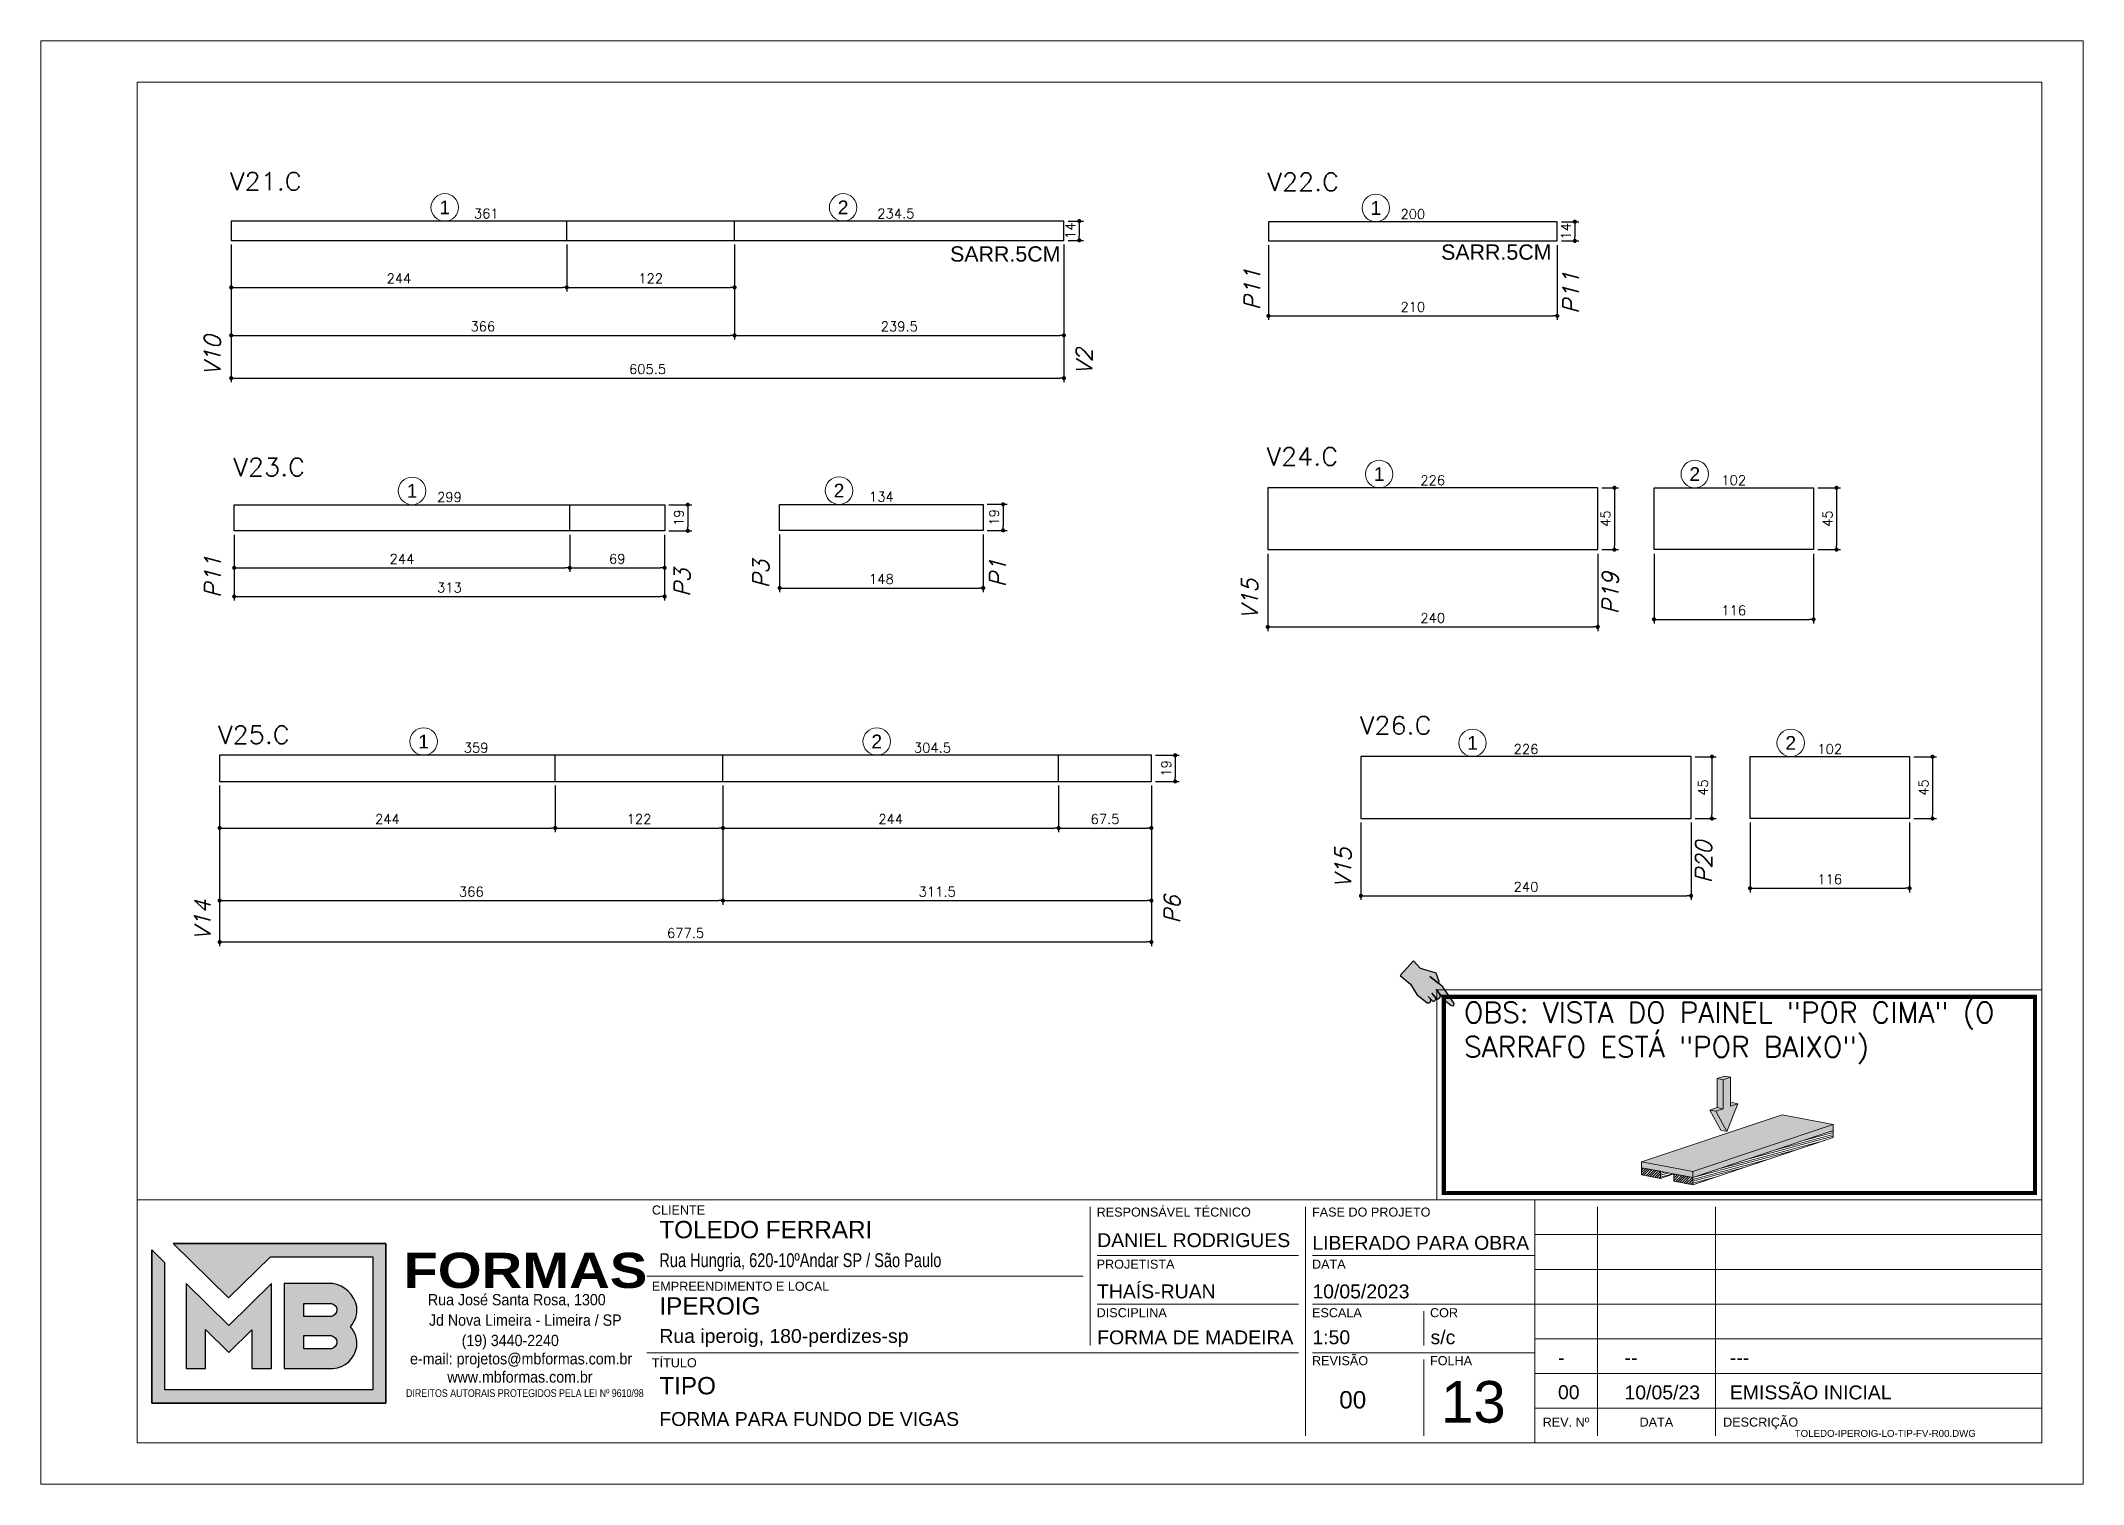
# Model space of a CAD drawing. Extents: x -20676 to 4767, y -817 to 13976.
# Drawn here: x -19091 to -17606, y 5232 to 6282 of the extents above; entities that cross this region are included whole.
import ezdxf
from ezdxf.enums import TextEntityAlignment as Align
from ezdxf.lldxf.tags import DXFTag

# ---------------------------------------------------------------- set-up
doc = ezdxf.new("R2010")
doc.units = 0
doc.header["$PDMODE"] = 2
doc.header["$PDSIZE"] = 10
doc.linetypes.add('CABLIN', pattern=[0.35, 0.25, -0.1])
doc.layers.get('0').update_dxf_attribs({"lineweight": 13})
doc.layers.get('Defpoints').update_dxf_attribs({"lineweight": 13})
for name, color, linetype, lineweight in [('contorno de painel', 7, 'Continuous', 13), ('cotas', 4, 'Continuous', 13), ('FOLHA MB', 7, 'Continuous', 13), ('HACHURACONCRETO', 7, 'Continuous', 13), ('Romaneio', 1, 'Continuous', 13), ('texto de viga', 7, 'Continuous', 13)]:
    doc.layers.add(name, color=color, linetype=linetype, lineweight=lineweight)
for name, color, linetype in [('Cota Sarrafo', 180, 'Continuous'), ('MB_LOGO', 254, 'Continuous'), ('Painéis', 200, 'Continuous'), ('REGUA-80', 111, 'Continuous'), ('TEXTO_GERAL', 7, 'Continuous'), ('va165-sec', 5, 'DASHED')]:
    doc.layers.add(name, color=color, linetype=linetype)
doc.styles.add('ARIAL', font='arial.ttf', dxfattribs={"oblique": 15, "height": 25})
doc.styles.add('MB_C01', font='arial.ttf', dxfattribs={"height": 1.3})
doc.styles.add('MB_C02', font='arial.ttf', dxfattribs={"height": 2})
doc.styles.add('MB_C03', font='arial.ttf', dxfattribs={"height": 2.5})
doc.styles.add('MB_C04', font='arial.ttf', dxfattribs={"height": 6})
doc.styles.add('MB_LOGO', font='ariblk.ttf', dxfattribs={"height": 75})
doc.styles.add('MB_TEXT', font='ARIALN.TTF', dxfattribs={"height": 10})
doc.styles.add('REGUA-120', font='ROMANS.shx', dxfattribs={"height": 15})
doc.styles.add('ROMANS', font='romans.shx')
tags = doc.linetypes.add('DASHED', pattern=[0.75, 0.5, -0.25]).pattern_tags.tags
tags[6:7] = [DXFTag(74, 4), DXFTag(75, 0), DXFTag(340, '0'), DXFTag(46, 1.0), DXFTag(50, 0.0), DXFTag(44, 0.0), DXFTag(45, 0.0)]
tags[4:5] = [DXFTag(74, 4), DXFTag(75, 0), DXFTag(340, '0'), DXFTag(46, 1.0), DXFTag(50, 0.0), DXFTag(44, 0.0), DXFTag(45, 0.0)]
doc.dimstyles.new('PAINEL', dxfattribs={"dimtxt": 7, "dimasz": 3, "dimexe": 3, "dimexo": 3, "dimgap": 3, "dimtad": 1, "dimdec": 1, "dimzin": 12, "dimdsep": 46, "dimtxsty": 'ROMANS', "dimblk": 'DOT', "dimcen": 0, "dimclrd": 4, "dimclre": 4, "dimclrt": 240, "dimadec": 1, "dimazin": 3, "dimtfac": 1, "dimtdec": 1, "dimtmove": 0, "dimatfit": 3, "dimfxl": 0, "dimtolj": 1, "dimtzin": 12, "dimarcsym": 0})
doc.dimstyles.new('projeto2', dxfattribs={"dimtxt": 7, "dimasz": 5, "dimexe": 1.25, "dimexo": 2.5, "dimgap": 2, "dimtad": 1, "dimdec": 1, "dimdsep": 46, "dimtxsty": 'ROMANS', "dimblk": 'OBLIQUE', "dimcen": 10, "dimdle": 1, "dimse1": 1, "dimse2": 1, "dimsd1": 1, "dimsd2": 1, "dimclrd": 256, "dimclre": 256, "dimclrt": 3, "dimadec": 0, "dimazin": 0, "dimtfac": 1, "dimtdec": 1, "dimtmove": 0, "dimatfit": 3, "dimldrblk": 'OBLIQUE', "dimfxl": 0, "dimlwd": -1, "dimlwe": -1, "dimarcsym": 0})

msp = doc.modelspace()

# ---------------------------------------------------------------- texts
at = {"layer": 'FOLHA MB', "color": 1, "style": 'ARIAL'}
for p in [(-18073.21, 6123.03), (-18430.26, 6121.65)]:
    msp.add_text('SARR.5CM', height=11.116, dxfattribs=at).set_placement(p)
at = {"layer": 'Romaneio', "color": 7, "style": 'ARIAL'}
for s, p in [('1', (-18797.71, 6161.09)), ('2', (-18508.04, 6161.09)), ('1', (-18120.69, 6160.66)), ('1', (-18118.27, 5967.1)), ('2', (-17888.79, 5967.1)), ('1', (-18821.48, 5954.82)), ('2', (-18511.02, 5955.05)), ('1', (-18813.05, 5772.54)), ('2', (-18483.6, 5772.54)), ('1', (-18050.42, 5771.51)), ('2', (-17819, 5771.51))]:
    msp.add_text(s, height=10, dxfattribs=at).set_placement(p, align=Align.MIDDLE_CENTER)
at = {"layer": 'texto de viga', "color": 215, "style": 'REGUA-120', "oblique": 15}
for s, p in [('P11', (-18204.72, 6086.18)), ('P11', (-17973.02, 6083.55)), ('V10', (-18960.79, 6038.81)), ('V2', (-18326.91, 6039.47)), ('P11', (-18960.53, 5877.07)), ('P3', (-18619.16, 5877.65)), ('P3', (-18561.91, 5883.96)), ('P1', (-18389.76, 5884.79)), ('P19', (-17944.33, 5865.05)), ('V15', (-18206.51, 5861.63)), ('V15', (-18138.66, 5666.04)), ('P20', (-17876.47, 5669.46)), ('P6', (-18262.96, 5639.99)), ('V14', (-18968.03, 5628.06))]:
    msp.add_text(s, height=11.752, rotation=90, dxfattribs=at).set_placement(p)
at = {"layer": 'TEXTO_GERAL', "style": 'REGUA-120', "width": 1.05}
for s, p in [('V21.C', (-18953.81, 6173.51)), ('V22.C', (-18199.48, 6173.12)), ('V24.C', (-18200.13, 5973.4)), ('V23.C', (-18951.36, 5965.67)), ('V25.C', (-18962.51, 5770.94)), ('V26.C', (-18132.28, 5777.81))]:
    msp.add_text(s, height=13, dxfattribs=at).set_placement(p)

# ---------------------------------------------------------------- blocks, each defined once
blk = doc.blocks.new('LOGO2')
at = {"layer": 'MB_LOGO', "linetype": 'Continuous'}
h = blk.add_hatch(color=256, dxfattribs=at)
h.dxf.hatch_style = 1
h.set_gradient(color1=(242, 132, 69), color2=(247, 180, 141), rotation=90, tint=1)
h.paths.add_polyline_path([(7.48, 9.64), (10.45, 12.57), (17.71, 12.57), (17.71, 3.12), (2.97, 3.12), (2.97, 12.14), (2.04, 13.06), (2.04, 2.19), (18.64, 2.19), (18.64, 13.5), (3.56, 13.5)])
h = blk.add_hatch(color=256, dxfattribs=at)
h.dxf.hatch_style = 1
h.set_gradient(color1=(242, 132, 69), color2=(247, 180, 141), rotation=90, tint=1)
h.paths.add_polyline_path([(10.52, 4.64), (10.52, 10.66), (7.5, 7.68), (4.47, 10.66), (4.47, 4.64), (5.86, 4.64), (5.86, 7.4), (7.51, 5.78), (9.13, 7.37), (9.13, 4.64)])
h = blk.add_hatch(color=256, dxfattribs=at)
h.dxf.hatch_style = 1
h.set_gradient(color1=(242, 132, 69), color2=(247, 180, 141), rotation=90, tint=1)
h.paths.add_polyline_path([(11.42, 10.66), (11.42, 4.64), (14.89, 4.64, 0.350532), (16.57, 6.18, 0.219217), (16.12, 7.6, 0.21502), (16.57, 9.03, 0.319901), (14.85, 10.66)])
h.paths.add_polyline_path([(14.75, 8.33), (12.82, 8.33), (12.82, 9.26), (14.63, 9.26, -1)], flags=16)
h.paths.add_polyline_path([(14.75, 6.04), (12.82, 6.04), (12.82, 6.97), (14.63, 6.97, -1)], flags=16)
blk.add_lwpolyline([(3.56, 13.5), (18.64, 13.5), (18.64, 2.19), (2.04, 2.19), (2.04, 13.06)], dxfattribs=at)
at = {"layer": 'MB_LOGO', "color": 31, "linetype": 'Continuous', "true_color": 0xf7b48d}
for points in [[(10.45, 12.57), (17.71, 12.57), (17.71, 3.12), (2.97, 3.12), (2.97, 12.14), (2.04, 13.06), (2.04, 2.19), (18.64, 2.19), (18.64, 13.5), (3.56, 13.5), (7.48, 9.64)], [(4.47, 10.66), (4.47, 4.64), (5.86, 4.64), (5.86, 7.4), (7.51, 5.78), (9.13, 7.37), (9.13, 4.64), (10.52, 4.64), (10.52, 10.66), (7.5, 7.68)]]:
    blk.add_lwpolyline(points, close=True, dxfattribs=at)
for points in [[(16.57, 9.03, 0.319901), (14.85, 10.66), (11.42, 10.66), (11.42, 4.64), (14.89, 4.64, 0.350532), (16.57, 6.18, 0.219217), (16.12, 7.6, 0.21502)], [(12.82, 9.26), (14.75, 9.26, -0.880235), (14.75, 8.33), (12.82, 8.33)], [(12.82, 6.97), (14.75, 6.97, -0.880235), (14.75, 6.04), (12.82, 6.04)]]:
    blk.add_lwpolyline(points, format="xyb", close=True, dxfattribs=at)
at = {"layer": 'MB_LOGO', "color": 0, "linetype": 'Continuous', "style": 'MB_LOGO'}
blk.add_text('FORMAS', height=2.496, dxfattribs=at).set_placement((19.88, 10.35))
at = {"layer": 'MB_LOGO', "color": 0, "style": 'MB_TEXT', "width": 1.1}
for s, p in [('Rua José Santa Rosa, 1300', (21.62, 9.12)), ('Jd Nova Limeira - Limeira / SP', (21.69, 7.67)), ('(19) 3440-2240', (24.01, 6.23)), ('e-mail: projetos@mbformas.com.br', (20.35, 4.93)), ('www.mbformas.com.br', (22.99, 3.64))]:
    blk.add_text(s, height=0.7993, dxfattribs=at).set_placement(p)
at = {"layer": 'MB_LOGO', "color": 252, "style": 'MB_TEXT'}
blk.add_text('DIREITOS AUTORAIS PROTEGIDOS PELA LEI Nº 9610/98', height=0.546, dxfattribs=at).set_placement((20.07, 2.62))
blk = doc.blocks.new('A$Ceb89ac90')
at = {"color": 1}
for p, q in [((1086.3, 356.7), (70, 356.7)), ((1086.3, 356.7), (1086.3, 179.9)), ((1455, 356.7), (1086.3, 356.7)), ((763, 351.7), (763, 250.7)), ((919.6, 351.7), (919.6, 185)), ((1131.8, 185), (1131.8, 351.7)), ((1217.6, 351.7), (1217.6, 185)), ((1455, 331.5), (1086.3, 331.5)), ((914.6, 316.3), (768.1, 316.3)), ((1086.3, 316.3), (924.7, 316.3)), ((758, 301.2), (440.7, 301.2)), ((1455, 306.2), (1086.3, 306.2)), ((914.6, 281), (768.1, 281)), ((1086.3, 281), (924.7, 281)), ((1005.5, 275.9), (1005.5, 250.7)), ((1455, 281), (1086.3, 281)), ((1455, 255.7), (1086.3, 255.7)), ((914.6, 245.6), (440.7, 245.6)), ((1086.3, 245.6), (924.7, 245.6)), ((1005.5, 240.6), (1005.5, 185)), ((1455, 230.4), (1086.3, 230.4)), ((1455, 205.2), (1086.3, 205.2))]:
    blk.add_line(p, q, dxfattribs=at)
for points in [[(0, 1199.9), (0, 149.9), (1485, 149.9), (1485, 1199.9)], [(70, 1169.9), (70, 179.9), (1455, 179.9), (1455, 1169.9)]]:
    blk.add_lwpolyline(points, close=True, dxfattribs=at)
at = {"xscale": 10.25810868844649, "yscale": 10.25810868844649, "zscale": 10.25810868844649}
blk.add_blockref('LOGO2', (59.7, 186.5), dxfattribs=at)
at = {"color": 6, "style": 'MB_C01'}
for s, height, p in [('CLIENTE', 6.57, (444.3, 346.1)), ('RESPONSÁVEL TÉCNICO', 6.566, (767.7, 344.6)), ('FASE DO PROJETO', 6.566, (924.3, 344.6)), ('PROJETISTA', 6.57, (767.7, 306.7)), ('DATA', 6.57, (924.3, 306.7)), ('EMPREENDIMENTO E LOCAL', 6.566, (444.3, 290.6)), ('DISCIPLINA', 6.57, (767.7, 271.4)), ('ESCALA', 6.57, (924.3, 271.4)), ('COR', 6.57, (1010.1, 271.4)), ('TÍTULO', 6.57, (444.3, 235)), ('REVISÃO', 6.57, (924.3, 236.5)), ('FOLHA', 6.57, (1010.1, 236.5))]:
    blk.add_text(s, height=height, dxfattribs=at).set_placement(p)
at = {"color": 5, "style": 'MB_C02'}
for s, p in [('DANIEL RODRIGUES', (768.1, 322.4)), ('FORMA DE MADEIRA', (768.1, 251.7))]:
    blk.add_text(s, height=10.102, dxfattribs=at).set_placement(p)
at = {"color": 6, "style": 'MB_C01'}
for s, p in [('REV. Nº', (1109, 195.1)), ('DATA', (1174.7, 195.1)), ('DESCRIÇÃO', (1250.5, 195.1))]:
    blk.add_text(s, height=6.57, dxfattribs=at).set_placement(p, align=Align.MIDDLE_CENTER)
at = {"insert": (1275.3, 189.4), "char_height": 5.051, "width": 210.818, "attachment_point": 1, "style": 'MB_C04'}
blk.add_mtext('TOLEDO-IPEROIG-LO-TIP-FV-R00.DWG', dxfattribs=at)
at = {"color": 5}
for tag, p, height, style in [('CLIENTE', (449.7, 328.8), 12.6, 'MB_C03'), ('REV_05', (1103.1, 338.1), 10.1, 'MB_C02'), ('DATA_REV_05', (1151.5, 337.9), 10.1, 'MB_C02'), ('INFO_REV_05', (1228.1, 337.9), 10.1, 'MB_C02'), ('FASE', (924.6, 320.5), 10.1, 'MB_C02'), ('REV_04', (1103.1, 312.8), 10.1, 'MB_C02'), ('DATA_REV_04', (1151.5, 312.7), 10.1, 'MB_C02'), ('INFO_REV_04', (1228.1, 312.7), 10.1, 'MB_C02'), ('REV_03', (1103.1, 287.6), 10.1, 'MB_C02'), ('DATA_REV_03', (1151.5, 287.4), 10.1, 'MB_C02'), ('INFO_REV_03', (1228.1, 287.4), 10.1, 'MB_C02'), ('OBRA', (449.7, 273.3), 12.6, 'MB_C03'), ('PROJETISTA', (768, 285.1), 10.1, 'MB_C02'), ('DATA', (924.6, 285.1), 10.1, 'MB_C02'), ('REV_02', (1103.1, 262.3), 10.1, 'MB_C02'), ('DATA_REV_02', (1151.5, 262.1), 10.1, 'MB_C02'), ('INFO_REV_02', (1228.1, 262.1), 10.1, 'MB_C02'), ('ESC', (924.6, 251.8), 10.1, 'MB_C02'), ('COR', (1010.5, 251.8), 10.1, 'MB_C02'), ('REV_01', (1103.1, 237.1), 10.1, 'MB_C02'), ('DATA_REV_01', (1151.5, 236.9), 10.1, 'MB_C02'), ('INFO_REV_01', (1228.1, 236.9), 10.1, 'MB_C02'), ('PAVIMENTO', (449.7, 215.3), 12.6, 'MB_C03'), ('FL', (1018.1, 194.7), 30.3, 'MB_C04'), ('EMISSÃO_INICIAL', (1228.1, 211.6), 10.1, 'MB_C02'), ('REV', (944.1, 205), 12.6, 'MB_C03'), ('REV_00', (1103.1, 211.8), 10.1, 'MB_C02'), ('DATA_REV_00', (1151.5, 211.6), 10.1, 'MB_C02')]:
    blk.add_attdef(tag, p, '', height=height, dxfattribs=dict(at, style=style))
at = {"color": 6, "style": 'MB_C02'}
for tag, p in [('ENDEREÇO_CLIENTE', (449.7, 307.8)), ('ENDEREÇO_OBRA', (449.7, 252.7)), ('TIPO_DE_PROJETO', (449.7, 192.3))]:
    blk.add_attdef(tag, p, '', height=10.1, dxfattribs=at)
blk = doc.blocks.new('INDICADOR')
at = {"layer": 'va165-sec', "ltscale": 100}
blk.add_hatch(color=61, dxfattribs=at).paths.add_polyline_path([(-59.7, -24.5), (-37.5, -24.3), (-35.4, -22.8), (-34.7, -18.5), (-36.9, -15.9), (-32.1, -16.5), (-29.9, -15.1), (-29.3, -11.2), (-31.5, -8.9), (-29.5, -9.3), (-27.5, -7.7), (-26.6, -3.4), (-28.9, -0.4), (-18.5, -2.8), (-3.7, -3.1), (-0.7, -1.9), (0, 0), (-1.3, 2.8), (-2.9, 3.5), (-33.7, 13.2), (-42.6, 13.1), (-44, 16), (-56.7, 23.9), (-82.1, 13.8), (-99.5, 16.7), (-102.1, -17), (-79.1, -17.5)])
at = {"layer": 'REGUA-80', "color": 1}
blk.add_lwpolyline([(-102.1, -17), (-79.1, -17.5), (-59.7, -24.5), (-37.5, -24.3), (-35.4, -22.8), (-34.7, -18.5), (-36.9, -15.9), (-43.1, -15.1), (-32.1, -16.5), (-29.9, -15.1), (-29.3, -11.2), (-31.5, -8.9), (-41.5, -7), (-29.5, -9.3), (-27.5, -7.7), (-26.6, -3.4), (-28.9, -0.4), (-39.8, 2.2), (-18.5, -2.8), (-3.7, -3.1), (-0.7, -1.9), (0, 0), (-1.3, 2.8), (-2.9, 3.5), (-33.7, 13.2), (-42.6, 13.1), (-61.9, 12.9), (-42.6, 13.1), (-44, 16), (-56.7, 23.9), (-82.1, 13.8), (-99.5, 16.7), (-102.1, -17)], dxfattribs=at)
blk = doc.blocks.new('DEDADA')
at = {"linetype": 'Continuous', "ltscale": 100, "xscale": 0.5000000000004939, "yscale": 0.5000000000004939, "zscale": 0.5000000000004939, "rotation": 321.5463332659798}
blk.add_blockref('INDICADOR', (63.1, 17), dxfattribs=at)
blk = doc.blocks.new('FDSFSDFSDF')
at = {"layer": 'HACHURACONCRETO'}
h = blk.add_hatch(color=1, dxfattribs=at)
h.dxf.hatch_style = 1
h.paths.add_polyline_path([(-20956.4, 7327.5), (-20960.7, 7328.3), (-20960.7, 7307.2), (-20956.4, 7306.3)], flags=17)
h.paths.add_polyline_path([(-20951, 7329.3), (-20956.4, 7327.5), (-20956.4, 7306.3), (-20961.8, 7304.5), (-20953.7, 7289.8), (-20945.6, 7310), (-20951, 7308.2)])
h.paths.add_polyline_path([(-20961.8, 7304.5), (-20966.1, 7305.3), (-20958, 7290.7), (-20953.7, 7289.8)])
h.paths.add_polyline_path([(-20956.4, 7306.3), (-20960.7, 7307.2), (-20966.1, 7305.3), (-20961.8, 7304.5)])
h.paths.add_polyline_path([(-20945.6, 7310), (-20949.9, 7310.8), (-20951, 7310.4), (-20951, 7308.2)], flags=17)
h.paths.add_polyline_path([(-20951, 7329.3), (-20955.3, 7330.1), (-20960.7, 7328.3), (-20956.4, 7327.5)])
h = blk.add_hatch(color=253, dxfattribs=at)
h.dxf.hatch_style = 1
h.paths.add_polyline_path([(-20876.3, 7294.9), (-20913.5, 7302), (-21015.7, 7267.8), (-20978.5, 7260.6)])
h.paths.add_polyline_path([(-21015.7, 7267.8), (-21015.7, 7263.5), (-20978.5, 7256.4), (-20978.5, 7260.6)])
h.paths.add_polyline_path([(-20876.3, 7290.6), (-20876.3, 7294.9), (-20978.5, 7260.6), (-20978.5, 7256.4)])
h = blk.add_hatch(dxfattribs=at)
h.set_pattern_fill('ANSI31', color=252, scale=0.409149, angle=150)
h.set_pattern_definition([(195, (7609.989, -2957.4306), (0.336218163, -1.254783266), [])])
h.paths.add_polyline_path([(-20992.2, 7258.9), (-20992.2, 7259), (-21002, 7260.9), (-21002, 7255.6)])
h.paths.add_polyline_path([(-20876.3, 7285.4), (-20876.3, 7290.6), (-20978.5, 7256.4), (-20978.5, 7251.1)])
h = blk.add_hatch(dxfattribs=at)
h.set_pattern_fill('ANSI31', color=252, scale=0.409149)
h.set_pattern_definition([(45, (7609.989, -2957.4306), (-0.918565103, 0.918565103), [])])
h.paths.add_polyline_path([(-21002, 7260.9), (-21015.7, 7263.5), (-21015.7, 7258.3), (-21002, 7255.6)])
h.paths.add_polyline_path([(-20978.5, 7256.4), (-20992.2, 7259), (-20992.2, 7253.8), (-20978.5, 7251.1)])
at = {"color": 0, "linetype": 'Continuous', "lineweight": 0, "extrusion": (5.55112e-17, 0.967349, 0.253449)}
for p, q in [((-20960.7, 7328.3), (-20955.3, 7330.1)), ((-20956.4, 7327.5), (-20960.7, 7328.3)), ((-20960.7, 7307.2), (-20960.7, 7328.3)), ((-20951, 7329.3), (-20956.4, 7327.5)), ((-20956.4, 7327.5), (-20956.4, 7306.3)), ((-20951, 7329.3), (-20955.3, 7330.1)), ((-20951, 7308.2), (-20951, 7329.3)), ((-20966.1, 7305.3), (-20960.7, 7307.2)), ((-20956.4, 7306.3), (-20961.8, 7304.5)), ((-20956.4, 7306.3), (-20960.7, 7307.2)), ((-20953.7, 7289.8), (-20945.6, 7310)), ((-20951, 7310.4), (-20949.9, 7310.8)), ((-20945.6, 7310), (-20951, 7308.2)), ((-20945.6, 7310), (-20949.9, 7310.8)), ((-20913.5, 7302), (-21015.7, 7267.8)), ((-20978.5, 7260.6), (-20876.3, 7294.9)), ((-20961.8, 7304.5), (-20966.1, 7305.3)), ((-20958, 7290.7), (-20966.1, 7305.3)), ((-20961.8, 7304.5), (-20953.7, 7289.8)), ((-20876.3, 7294.9), (-20913.5, 7302)), ((-20876.3, 7290.6), (-20876.3, 7294.9)), ((-20876.3, 7290.6), (-20978.5, 7256.4)), ((-20876.3, 7290.6), (-20978.5, 7256.4)), ((-20876.3, 7285.4), (-20978.5, 7251.1)), ((-20953.7, 7289.8), (-20958, 7290.7)), ((-20876.3, 7290.6), (-20876.3, 7285.4)), ((-21015.7, 7267.8), (-20978.5, 7260.6)), ((-21015.7, 7263.5), (-21015.7, 7267.8)), ((-21015.7, 7263.5), (-21015.7, 7258.3)), ((-21015.7, 7263.5), (-21002, 7260.9)), ((-20978.5, 7256.4), (-21015.7, 7263.5)), ((-21002, 7255.6), (-21015.7, 7258.3)), ((-21002, 7260.9), (-21002, 7255.6)), ((-20992.2, 7258.9), (-21002, 7255.6)), ((-20978.5, 7256.4), (-20992.2, 7259)), ((-20992.2, 7259), (-20992.2, 7253.8)), ((-20978.5, 7251.1), (-20992.2, 7253.8)), ((-20978.5, 7256.4), (-20978.5, 7260.6)), ((-20978.5, 7256.4), (-20978.5, 7251.1))]:
    blk.add_line(p, q, dxfattribs=at)
blk.add_lwpolyline([(-21164.5, 7392.8), (-20724.6, 7392.8), (-20724.6, 7240), (-21164.5, 7240)], close=True)
at = {"const_width": 3}
blk.add_lwpolyline([(-21159.5, 7387.8), (-20729.6, 7387.8), (-20729.6, 7245), (-21159.5, 7245)], close=True, dxfattribs=at)
at = {"lineweight": 5, "xscale": 0.8622490710097133, "yscale": 0.8622490710097133, "zscale": 0.2874163570032379}
blk.add_blockref('DEDADA', (-21206.7, 7367), dxfattribs=at)
at = {"layer": 'contorno de painel', "linetype": 'CABLIN', "insert": (-21144.8, 7383.9), "char_height": 15, "attachment_point": 1, "style": 'ROMANS'}
blk.add_mtext_dynamic_manual_height_columns('OBS: VISTA DO PAINEL "POR CIMA" (O SARRAFO ESTÁ "POR BAIXO")', width=429.807, gutter_width=45, heights=[0], dxfattribs=at)
blk = doc.blocks.new('_Dot')
at = {"color": 0, "linetype": 'ByBlock', "lineweight": -2}
blk.add_line((-0.5, 0), (-1, 0), dxfattribs=at)
at = {"color": 0, "linetype": 'ByBlock', "const_width": 0.5}
blk.add_lwpolyline([(-0.25, 0, 1), (0.25, 0, 1)], format="xyb", close=True, dxfattribs=at)
blk = doc.blocks.new('*D1500')
at = {"layer": 'cotas', "color": 4, "lineweight": -2, "transparency": 16777216}
for p, q in [((-18953, 6134.1), (-18953, 6033.9)), ((-18347.5, 6134.1), (-18347.5, 6033.9)), ((-18950, 6036.9), (-18350.5, 6036.9))]:
    blk.add_line(p, q, dxfattribs=at)
at = {"layer": 'Defpoints', "color": 0, "transparency": 16777216}
for p in [(-18953, 6137.1), (-18347.5, 6137.1), (-18347.5, 6036.9)]:
    blk.add_point(p, dxfattribs=at)
at = {"layer": 'cotas', "color": 4, "lineweight": -2, "transparency": 16777216, "xscale": 3, "yscale": 3, "zscale": 3, "rotation": 180}
blk.add_blockref('_Dot', (-18953, 6036.9), dxfattribs=at)
at = {"layer": 'cotas', "color": 4, "lineweight": -2, "transparency": 16777216, "xscale": 3, "yscale": 3, "zscale": 3}
blk.add_blockref('_Dot', (-18347.5, 6036.9), dxfattribs=at)
at = {"layer": 'cotas', "color": 240, "transparency": 16777216, "insert": (-18650.2, 6043.4), "char_height": 7, "attachment_point": 5, "style": 'ROMANS'}
blk.add_mtext('\\A1;605.5', dxfattribs=at)
blk = doc.blocks.new('*D1501')
at = {"layer": 'cotas', "color": 4, "lineweight": -2, "transparency": 16777216}
for p, q in [((-18344.5, 6151.1), (-18333.3, 6151.1)), ((-18336.3, 6148.1), (-18336.3, 6140.1)), ((-18344.5, 6137.1), (-18333.3, 6137.1))]:
    blk.add_line(p, q, dxfattribs=at)
at = {"layer": 'Defpoints', "color": 0, "transparency": 16777216}
for p in [(-18347.5, 6151.1), (-18347.5, 6137.1), (-18336.3, 6137.1)]:
    blk.add_point(p, dxfattribs=at)
at = {"layer": 'cotas', "color": 4, "lineweight": -2, "transparency": 16777216, "xscale": 3, "yscale": 3, "zscale": 3}
for p, rotation in [((-18336.3, 6151.1), 90), ((-18336.3, 6137.1), 270)]:
    blk.add_blockref('_Dot', p, dxfattribs=dict(at, rotation=rotation))
at = {"layer": 'cotas', "color": 240, "transparency": 16777216, "insert": (-18342.8, 6144.1), "char_height": 7, "attachment_point": 5, "rotation": 90, "style": 'ROMANS'}
blk.add_mtext('\\A1;14', dxfattribs=at)
blk = doc.blocks.new('*D1502')
at = {"layer": 'cotas', "color": 4, "lineweight": -2, "transparency": 16777216}
for p, q in [((-18953, 6134.1), (-18953, 6099.9)), ((-18709, 6134.1), (-18709, 6099.9)), ((-18950, 6102.9), (-18712, 6102.9))]:
    blk.add_line(p, q, dxfattribs=at)
at = {"layer": 'Defpoints', "color": 0, "transparency": 16777216}
for p in [(-18953, 6137.1), (-18709, 6137.1), (-18709, 6102.9)]:
    blk.add_point(p, dxfattribs=at)
at = {"layer": 'cotas', "color": 4, "lineweight": -2, "transparency": 16777216, "xscale": 3, "yscale": 3, "zscale": 3, "rotation": 180}
blk.add_blockref('_Dot', (-18953, 6102.9), dxfattribs=at)
at = {"layer": 'cotas', "color": 4, "lineweight": -2, "transparency": 16777216, "xscale": 3, "yscale": 3, "zscale": 3}
blk.add_blockref('_Dot', (-18709, 6102.9), dxfattribs=at)
at = {"layer": 'cotas', "color": 240, "transparency": 16777216, "insert": (-18831, 6109.4), "char_height": 7, "attachment_point": 5, "style": 'ROMANS'}
blk.add_mtext('\\A1;244', dxfattribs=at)
blk = doc.blocks.new('*D1503')
at = {"layer": 'cotas', "color": 4, "lineweight": -2, "transparency": 16777216}
for p, q in [((-18709, 6134.1), (-18709, 6099.9)), ((-18587, 6134.1), (-18587, 6099.9)), ((-18706, 6102.9), (-18590, 6102.9))]:
    blk.add_line(p, q, dxfattribs=at)
at = {"layer": 'Defpoints', "color": 0, "transparency": 16777216}
for p in [(-18709, 6137.1), (-18587, 6137.1), (-18587, 6102.9)]:
    blk.add_point(p, dxfattribs=at)
at = {"layer": 'cotas', "color": 4, "lineweight": -2, "transparency": 16777216, "xscale": 3, "yscale": 3, "zscale": 3, "rotation": 180}
blk.add_blockref('_Dot', (-18709, 6102.9), dxfattribs=at)
at = {"layer": 'cotas', "color": 4, "lineweight": -2, "transparency": 16777216, "xscale": 3, "yscale": 3, "zscale": 3}
blk.add_blockref('_Dot', (-18587, 6102.9), dxfattribs=at)
at = {"layer": 'cotas', "color": 240, "transparency": 16777216, "insert": (-18648, 6109.4), "char_height": 7, "attachment_point": 5, "style": 'ROMANS'}
blk.add_mtext('\\A1;122', dxfattribs=at)
blk = doc.blocks.new('*D1504')
at = {"layer": 'cotas', "color": 4, "lineweight": -2, "transparency": 16777216}
for p, q in [((-18587, 6134.1), (-18587, 6065)), ((-18347.5, 6134.1), (-18347.5, 6065)), ((-18584, 6068), (-18350.5, 6068))]:
    blk.add_line(p, q, dxfattribs=at)
at = {"layer": 'Defpoints', "color": 0, "transparency": 16777216}
for p in [(-18587, 6137.1), (-18347.5, 6137.1), (-18347.5, 6068)]:
    blk.add_point(p, dxfattribs=at)
at = {"layer": 'cotas', "color": 4, "lineweight": -2, "transparency": 16777216, "xscale": 3, "yscale": 3, "zscale": 3, "rotation": 180}
blk.add_blockref('_Dot', (-18587, 6068), dxfattribs=at)
at = {"layer": 'cotas', "color": 4, "lineweight": -2, "transparency": 16777216, "xscale": 3, "yscale": 3, "zscale": 3}
blk.add_blockref('_Dot', (-18347.5, 6068), dxfattribs=at)
at = {"layer": 'cotas', "color": 240, "transparency": 16777216, "insert": (-18467.2, 6074.5), "char_height": 7, "attachment_point": 5, "style": 'ROMANS'}
blk.add_mtext('\\A1;239.5', dxfattribs=at)
blk = doc.blocks.new('*D1505')
at = {"layer": 'cotas', "color": 4, "lineweight": -2, "transparency": 16777216}
for p, q in [((-18953, 6134.1), (-18953, 6065)), ((-18587, 6134.1), (-18587, 6065)), ((-18950, 6068), (-18590, 6068))]:
    blk.add_line(p, q, dxfattribs=at)
at = {"layer": 'Defpoints', "color": 0, "transparency": 16777216}
for p in [(-18953, 6137.1), (-18587, 6137.1), (-18587, 6068)]:
    blk.add_point(p, dxfattribs=at)
at = {"layer": 'cotas', "color": 4, "lineweight": -2, "transparency": 16777216, "xscale": 3, "yscale": 3, "zscale": 3, "rotation": 180}
blk.add_blockref('_Dot', (-18953, 6068), dxfattribs=at)
at = {"layer": 'cotas', "color": 4, "lineweight": -2, "transparency": 16777216, "xscale": 3, "yscale": 3, "zscale": 3}
blk.add_blockref('_Dot', (-18587, 6068), dxfattribs=at)
at = {"layer": 'cotas', "color": 240, "transparency": 16777216, "insert": (-18770, 6074.5), "char_height": 7, "attachment_point": 5, "style": 'ROMANS'}
blk.add_mtext('\\A1;366', dxfattribs=at)
blk = doc.blocks.new('*D1506')
at = {"layer": 'Defpoints', "color": 0, "transparency": 16777216}
for p in [(-18948, 6151.1), (-18587, 6151.1), (-18587, 6151.1)]:
    blk.add_point(p, dxfattribs=at)
at = {"layer": 'Cota Sarrafo', "color": 3, "transparency": 16777216, "insert": (-18767.5, 6156.6), "char_height": 7, "attachment_point": 5, "style": 'ROMANS'}
blk.add_mtext('361', dxfattribs=at)
blk = doc.blocks.new('_OBLIQUE')
at = {"color": 0, "linetype": 'ByBlock', "lineweight": -2}
for p, q in [((0, 0), (-1, 0)), ((-0.5, -0.5), (0.5, 0.5))]:
    blk.add_line(p, q, dxfattribs=at)
blk = doc.blocks.new('*D1507')
at = {"layer": 'Defpoints', "color": 0, "transparency": 16777216}
for p in [(-18587, 6151.1), (-18352.5, 6151.1), (-18352.5, 6151.1)]:
    blk.add_point(p, dxfattribs=at)
at = {"layer": 'Cota Sarrafo', "color": 3, "transparency": 16777216, "insert": (-18469.7, 6156.6), "char_height": 7, "attachment_point": 5, "style": 'ROMANS'}
blk.add_mtext('234.5', dxfattribs=at)
blk = doc.blocks.new('*D1508')
at = {"layer": 'cotas', "color": 4, "lineweight": -2, "transparency": 16777216}
for p, q in [((-18198.8, 6133.7), (-18198.8, 6079.2)), ((-17988.8, 6133.7), (-17988.8, 6079.2)), ((-18195.8, 6082.2), (-17991.8, 6082.2))]:
    blk.add_line(p, q, dxfattribs=at)
at = {"layer": 'Defpoints', "color": 0, "transparency": 16777216}
for p in [(-18198.8, 6136.7), (-17988.8, 6136.7), (-17988.8, 6082.2)]:
    blk.add_point(p, dxfattribs=at)
at = {"layer": 'cotas', "color": 4, "lineweight": -2, "transparency": 16777216, "xscale": 3, "yscale": 3, "zscale": 3, "rotation": 180}
blk.add_blockref('_Dot', (-18198.8, 6082.2), dxfattribs=at)
at = {"layer": 'cotas', "color": 4, "lineweight": -2, "transparency": 16777216, "xscale": 3, "yscale": 3, "zscale": 3}
blk.add_blockref('_Dot', (-17988.8, 6082.2), dxfattribs=at)
at = {"layer": 'cotas', "color": 240, "transparency": 16777216, "insert": (-18093.8, 6088.7), "char_height": 7, "attachment_point": 5, "style": 'ROMANS'}
blk.add_mtext('\\A1;210', dxfattribs=at)
blk = doc.blocks.new('*D1509')
at = {"layer": 'cotas', "color": 4, "lineweight": -2, "transparency": 16777216}
for p, q in [((-17985.8, 6150.7), (-17973, 6150.7)), ((-17985.8, 6136.7), (-17973, 6136.7)), ((-17976, 6147.7), (-17976, 6139.7))]:
    blk.add_line(p, q, dxfattribs=at)
at = {"layer": 'Defpoints', "color": 0, "transparency": 16777216}
for p in [(-17988.8, 6150.7), (-17988.8, 6136.7), (-17976, 6136.7)]:
    blk.add_point(p, dxfattribs=at)
at = {"layer": 'cotas', "color": 4, "lineweight": -2, "transparency": 16777216, "xscale": 3, "yscale": 3, "zscale": 3}
for p, rotation in [((-17976, 6150.7), 90), ((-17976, 6136.7), 270)]:
    blk.add_blockref('_Dot', p, dxfattribs=dict(at, rotation=rotation))
at = {"layer": 'cotas', "color": 240, "transparency": 16777216, "insert": (-17982.5, 6143.7), "char_height": 7, "attachment_point": 5, "rotation": 90, "style": 'ROMANS'}
blk.add_mtext('\\A1;14', dxfattribs=at)
blk = doc.blocks.new('*D1510')
at = {"layer": 'Defpoints', "color": 0, "transparency": 16777216}
for p in [(-18193.8, 6150.7), (-17993.8, 6150.7), (-17993.8, 6150.7)]:
    blk.add_point(p, dxfattribs=at)
at = {"layer": 'Cota Sarrafo', "color": 3, "transparency": 16777216, "insert": (-18093.8, 6156.2), "char_height": 7, "attachment_point": 5, "style": 'ROMANS'}
blk.add_mtext('200', dxfattribs=at)
blk = doc.blocks.new('*D1511')
at = {"layer": 'Defpoints', "color": 0, "transparency": 16777216}
for p in [(-18554.2, 5926.1), (-18406.2, 5926.1), (-18406.2, 5884.2)]:
    blk.add_point(p, dxfattribs=at)
at = {"layer": 'Painéis', "color": 4, "lineweight": -2, "transparency": 16777216}
for p, q in [((-18554.2, 5923.1), (-18554.2, 5881.2)), ((-18406.2, 5923.1), (-18406.2, 5881.2)), ((-18551.2, 5884.2), (-18409.2, 5884.2))]:
    blk.add_line(p, q, dxfattribs=at)
at = {"layer": 'Painéis', "color": 4, "lineweight": -2, "transparency": 16777216, "xscale": 3, "yscale": 3, "zscale": 3, "rotation": 180}
blk.add_blockref('_Dot', (-18554.2, 5884.2), dxfattribs=at)
at = {"layer": 'Painéis', "color": 4, "lineweight": -2, "transparency": 16777216, "xscale": 3, "yscale": 3, "zscale": 3}
blk.add_blockref('_Dot', (-18406.2, 5884.2), dxfattribs=at)
at = {"layer": 'Painéis', "color": 240, "transparency": 16777216, "insert": (-18480.2, 5890.7), "char_height": 7, "attachment_point": 5, "style": 'ROMANS'}
blk.add_mtext('\\A1;148', dxfattribs=at)
blk = doc.blocks.new('*D1512')
at = {"layer": 'Defpoints', "color": 0, "transparency": 16777216}
for p in [(-18406.2, 5945.1), (-18406.2, 5926.1), (-18391.7, 5926.1)]:
    blk.add_point(p, dxfattribs=at)
at = {"layer": 'Painéis', "color": 4, "lineweight": -2, "transparency": 16777216}
for p, q in [((-18403.2, 5945.1), (-18388.7, 5945.1)), ((-18391.7, 5942.1), (-18391.7, 5929.1)), ((-18403.2, 5926.1), (-18388.7, 5926.1))]:
    blk.add_line(p, q, dxfattribs=at)
at = {"layer": 'Painéis', "color": 4, "lineweight": -2, "transparency": 16777216, "xscale": 3, "yscale": 3, "zscale": 3}
for p, rotation in [((-18391.7, 5945.1), 90), ((-18391.7, 5926.1), 270)]:
    blk.add_blockref('_Dot', p, dxfattribs=dict(at, rotation=rotation))
at = {"layer": 'Painéis', "color": 240, "transparency": 16777216, "insert": (-18398.2, 5935.6), "char_height": 7, "attachment_point": 5, "rotation": 90, "style": 'ROMANS'}
blk.add_mtext('\\A1;19', dxfattribs=at)
blk = doc.blocks.new('*D1513')
at = {"layer": 'Defpoints', "color": 0, "transparency": 16777216}
for p in [(-18547.2, 5945.1), (-18413.2, 5945.1), (-18413.2, 5945.1)]:
    blk.add_point(p, dxfattribs=at)
at = {"layer": 'Cota Sarrafo', "color": 3, "transparency": 16777216, "insert": (-18480.2, 5950.6), "char_height": 7, "attachment_point": 5, "style": 'ROMANS'}
blk.add_mtext('134', dxfattribs=at)
blk = doc.blocks.new('*D1514')
at = {"layer": 'cotas', "color": 4, "lineweight": -2, "transparency": 16777216}
for p, q in [((-18950.8, 5922.8), (-18950.8, 5875)), ((-18637.8, 5922.8), (-18637.8, 5875)), ((-18947.8, 5878), (-18640.8, 5878))]:
    blk.add_line(p, q, dxfattribs=at)
at = {"layer": 'Defpoints', "color": 0, "transparency": 16777216}
for p in [(-18950.8, 5925.8), (-18637.8, 5925.8), (-18637.8, 5878)]:
    blk.add_point(p, dxfattribs=at)
at = {"layer": 'cotas', "color": 4, "lineweight": -2, "transparency": 16777216, "xscale": 3, "yscale": 3, "zscale": 3, "rotation": 180}
blk.add_blockref('_Dot', (-18950.8, 5878), dxfattribs=at)
at = {"layer": 'cotas', "color": 4, "lineweight": -2, "transparency": 16777216, "xscale": 3, "yscale": 3, "zscale": 3}
blk.add_blockref('_Dot', (-18637.8, 5878), dxfattribs=at)
at = {"layer": 'cotas', "color": 240, "transparency": 16777216, "insert": (-18794.3, 5884.5), "char_height": 7, "attachment_point": 5, "style": 'ROMANS'}
blk.add_mtext('\\A1;313', dxfattribs=at)
blk = doc.blocks.new('*D1515')
at = {"layer": 'cotas', "color": 4, "lineweight": -2, "transparency": 16777216}
for p, q in [((-18634.8, 5944.8), (-18618, 5944.8)), ((-18621, 5941.8), (-18621, 5928.8)), ((-18634.8, 5925.8), (-18618, 5925.8))]:
    blk.add_line(p, q, dxfattribs=at)
at = {"layer": 'Defpoints', "color": 0, "transparency": 16777216}
for p in [(-18637.8, 5944.8), (-18637.8, 5925.8), (-18621, 5925.8)]:
    blk.add_point(p, dxfattribs=at)
at = {"layer": 'cotas', "color": 4, "lineweight": -2, "transparency": 16777216, "xscale": 3, "yscale": 3, "zscale": 3}
for p, rotation in [((-18621, 5944.8), 90), ((-18621, 5925.8), 270)]:
    blk.add_blockref('_Dot', p, dxfattribs=dict(at, rotation=rotation))
at = {"layer": 'cotas', "color": 240, "transparency": 16777216, "insert": (-18627.5, 5935.3), "char_height": 7, "attachment_point": 5, "rotation": 90, "style": 'ROMANS'}
blk.add_mtext('\\A1;19', dxfattribs=at)
blk = doc.blocks.new('*D1516')
at = {"layer": 'Defpoints', "color": 0, "transparency": 16777216}
for p in [(-18943.8, 5944.8), (-18644.8, 5944.8), (-18644.8, 5944.8)]:
    blk.add_point(p, dxfattribs=at)
at = {"layer": 'Cota Sarrafo', "color": 3, "transparency": 16777216, "insert": (-18794.3, 5950.3), "char_height": 7, "attachment_point": 5, "style": 'ROMANS'}
blk.add_mtext('299', dxfattribs=at)
blk = doc.blocks.new('*D1517')
at = {"layer": 'cotas', "color": 4, "lineweight": -2, "transparency": 16777216}
for p, q in [((-18950.8, 5922.8), (-18950.8, 5895.9)), ((-18706.8, 5922.8), (-18706.8, 5895.9)), ((-18947.8, 5898.9), (-18709.8, 5898.9))]:
    blk.add_line(p, q, dxfattribs=at)
at = {"layer": 'Defpoints', "color": 0, "transparency": 16777216}
for p in [(-18950.8, 5925.8), (-18706.8, 5925.8), (-18706.8, 5898.9)]:
    blk.add_point(p, dxfattribs=at)
at = {"layer": 'cotas', "color": 4, "lineweight": -2, "transparency": 16777216, "xscale": 3, "yscale": 3, "zscale": 3, "rotation": 180}
blk.add_blockref('_Dot', (-18950.8, 5898.9), dxfattribs=at)
at = {"layer": 'cotas', "color": 4, "lineweight": -2, "transparency": 16777216, "xscale": 3, "yscale": 3, "zscale": 3}
blk.add_blockref('_Dot', (-18706.8, 5898.9), dxfattribs=at)
at = {"layer": 'cotas', "color": 240, "transparency": 16777216, "insert": (-18828.8, 5905.4), "char_height": 7, "attachment_point": 5, "style": 'ROMANS'}
blk.add_mtext('\\A1;244', dxfattribs=at)
blk = doc.blocks.new('*D1518')
at = {"layer": 'cotas', "color": 4, "lineweight": -2, "transparency": 16777216}
for p, q in [((-18706.8, 5922.8), (-18706.8, 5895.9)), ((-18637.8, 5922.8), (-18637.8, 5895.9)), ((-18703.8, 5898.9), (-18640.8, 5898.9))]:
    blk.add_line(p, q, dxfattribs=at)
at = {"layer": 'Defpoints', "color": 0, "transparency": 16777216}
for p in [(-18706.8, 5925.8), (-18637.8, 5925.8), (-18637.8, 5898.9)]:
    blk.add_point(p, dxfattribs=at)
at = {"layer": 'cotas', "color": 4, "lineweight": -2, "transparency": 16777216, "xscale": 3, "yscale": 3, "zscale": 3, "rotation": 180}
blk.add_blockref('_Dot', (-18706.8, 5898.9), dxfattribs=at)
at = {"layer": 'cotas', "color": 4, "lineweight": -2, "transparency": 16777216, "xscale": 3, "yscale": 3, "zscale": 3}
blk.add_blockref('_Dot', (-18637.8, 5898.9), dxfattribs=at)
at = {"layer": 'cotas', "color": 240, "transparency": 16777216, "insert": (-18672.3, 5905.4), "char_height": 7, "attachment_point": 5, "style": 'ROMANS'}
blk.add_mtext('\\A1;69', dxfattribs=at)
blk = doc.blocks.new('*D1519')
at = {"layer": 'Defpoints', "color": 0, "transparency": 16777216}
for p in [(-18199.3, 5912.1), (-17959.3, 5912.1), (-17959.3, 5855.9)]:
    blk.add_point(p, dxfattribs=at)
at = {"layer": 'Painéis', "color": 4, "lineweight": -2, "transparency": 16777216}
for p, q in [((-18199.3, 5909.1), (-18199.3, 5852.9)), ((-17959.3, 5909.1), (-17959.3, 5852.9)), ((-18196.3, 5855.9), (-17962.3, 5855.9))]:
    blk.add_line(p, q, dxfattribs=at)
at = {"layer": 'Painéis', "color": 4, "lineweight": -2, "transparency": 16777216, "xscale": 3, "yscale": 3, "zscale": 3, "rotation": 180}
blk.add_blockref('_Dot', (-18199.3, 5855.9), dxfattribs=at)
at = {"layer": 'Painéis', "color": 4, "lineweight": -2, "transparency": 16777216, "xscale": 3, "yscale": 3, "zscale": 3}
blk.add_blockref('_Dot', (-17959.3, 5855.9), dxfattribs=at)
at = {"layer": 'Painéis', "color": 240, "transparency": 16777216, "insert": (-18079.3, 5862.4), "char_height": 7, "attachment_point": 5, "style": 'ROMANS'}
blk.add_mtext('\\A1;240', dxfattribs=at)
blk = doc.blocks.new('*D1520')
at = {"layer": 'Defpoints', "color": 0, "transparency": 16777216}
for p in [(-17918.4, 5912.1), (-17802.4, 5912.1), (-17802.4, 5861.4)]:
    blk.add_point(p, dxfattribs=at)
at = {"layer": 'Painéis', "color": 4, "lineweight": -2, "transparency": 16777216}
for p, q in [((-17918.4, 5909.1), (-17918.4, 5858.4)), ((-17802.4, 5909.1), (-17802.4, 5858.4)), ((-17915.4, 5861.4), (-17805.4, 5861.4))]:
    blk.add_line(p, q, dxfattribs=at)
at = {"layer": 'Painéis', "color": 4, "lineweight": -2, "transparency": 16777216, "xscale": 3, "yscale": 3, "zscale": 3, "rotation": 180}
blk.add_blockref('_Dot', (-17918.4, 5861.4), dxfattribs=at)
at = {"layer": 'Painéis', "color": 4, "lineweight": -2, "transparency": 16777216, "xscale": 3, "yscale": 3, "zscale": 3}
blk.add_blockref('_Dot', (-17802.4, 5861.4), dxfattribs=at)
at = {"layer": 'Painéis', "color": 240, "transparency": 16777216, "insert": (-17860.4, 5867.9), "char_height": 7, "attachment_point": 5, "style": 'ROMANS'}
blk.add_mtext('\\A1;116', dxfattribs=at)
blk = doc.blocks.new('*D1521')
at = {"layer": 'Defpoints', "color": 0, "transparency": 16777216}
for p in [(-17802.4, 5957.1), (-17802.4, 5912.1), (-17785.7, 5912.1)]:
    blk.add_point(p, dxfattribs=at)
at = {"layer": 'Painéis', "color": 4, "lineweight": -2, "transparency": 16777216}
for p, q in [((-17799.4, 5957.1), (-17782.7, 5957.1)), ((-17785.7, 5954.1), (-17785.7, 5915.1)), ((-17799.4, 5912.1), (-17782.7, 5912.1))]:
    blk.add_line(p, q, dxfattribs=at)
at = {"layer": 'Painéis', "color": 4, "lineweight": -2, "transparency": 16777216, "xscale": 3, "yscale": 3, "zscale": 3}
for p, rotation in [((-17785.7, 5957.1), 90), ((-17785.7, 5912.1), 270)]:
    blk.add_blockref('_Dot', p, dxfattribs=dict(at, rotation=rotation))
at = {"layer": 'Painéis', "color": 240, "transparency": 16777216, "insert": (-17792.2, 5934.6), "char_height": 7, "attachment_point": 5, "rotation": 90, "style": 'ROMANS'}
blk.add_mtext('\\A1;45', dxfattribs=at)
blk = doc.blocks.new('*D1522')
at = {"layer": 'Defpoints', "color": 0, "transparency": 16777216}
for p in [(-17959.3, 5957.1), (-17959.3, 5912.1), (-17947.2, 5912.1)]:
    blk.add_point(p, dxfattribs=at)
at = {"layer": 'Painéis', "color": 4, "lineweight": -2, "transparency": 16777216}
for p, q in [((-17956.3, 5957.1), (-17944.2, 5957.1)), ((-17947.2, 5954.1), (-17947.2, 5915.1)), ((-17956.3, 5912.1), (-17944.2, 5912.1))]:
    blk.add_line(p, q, dxfattribs=at)
at = {"layer": 'Painéis', "color": 4, "lineweight": -2, "transparency": 16777216, "xscale": 3, "yscale": 3, "zscale": 3}
for p, rotation in [((-17947.2, 5957.1), 90), ((-17947.2, 5912.1), 270)]:
    blk.add_blockref('_Dot', p, dxfattribs=dict(at, rotation=rotation))
at = {"layer": 'Painéis', "color": 240, "transparency": 16777216, "insert": (-17953.7, 5934.6), "char_height": 7, "attachment_point": 5, "rotation": 90, "style": 'ROMANS'}
blk.add_mtext('\\A1;45', dxfattribs=at)
blk = doc.blocks.new('*D1523')
at = {"layer": 'Defpoints', "color": 0, "transparency": 16777216}
for p in [(-18192.3, 5957.1), (-17966.3, 5957.1), (-17966.3, 5957.1)]:
    blk.add_point(p, dxfattribs=at)
at = {"layer": 'Cota Sarrafo', "color": 3, "transparency": 16777216, "insert": (-18079.3, 5962.6), "char_height": 7, "attachment_point": 5, "style": 'ROMANS'}
blk.add_mtext('226', dxfattribs=at)
blk = doc.blocks.new('*D1524')
at = {"layer": 'Defpoints', "color": 0, "transparency": 16777216}
for p in [(-17911.4, 5957.1), (-17809.4, 5957.1), (-17809.4, 5957.1)]:
    blk.add_point(p, dxfattribs=at)
at = {"layer": 'Cota Sarrafo', "color": 3, "transparency": 16777216, "insert": (-17860.4, 5962.6), "char_height": 7, "attachment_point": 5, "style": 'ROMANS'}
blk.add_mtext('102', dxfattribs=at)
blk = doc.blocks.new('*D1526')
at = {"layer": 'cotas', "color": 4, "lineweight": -2, "transparency": 16777216}
for p, q in [((-18961.4, 5740.5), (-18961.4, 5623.7)), ((-18283.9, 5740.5), (-18283.9, 5623.7)), ((-18958.4, 5626.7), (-18286.9, 5626.7))]:
    blk.add_line(p, q, dxfattribs=at)
at = {"layer": 'Defpoints', "color": 0, "transparency": 16777216}
for p in [(-18961.4, 5743.5), (-18283.9, 5743.5), (-18283.9, 5626.7)]:
    blk.add_point(p, dxfattribs=at)
at = {"layer": 'cotas', "color": 4, "lineweight": -2, "transparency": 16777216, "xscale": 3, "yscale": 3, "zscale": 3, "rotation": 180}
blk.add_blockref('_Dot', (-18961.4, 5626.7), dxfattribs=at)
at = {"layer": 'cotas', "color": 4, "lineweight": -2, "transparency": 16777216, "xscale": 3, "yscale": 3, "zscale": 3}
blk.add_blockref('_Dot', (-18283.9, 5626.7), dxfattribs=at)
at = {"layer": 'cotas', "color": 240, "transparency": 16777216, "insert": (-18622.6, 5633.2), "char_height": 7, "attachment_point": 5, "style": 'ROMANS'}
blk.add_mtext('\\A1;677.5', dxfattribs=at)
blk = doc.blocks.new('*D1527')
at = {"layer": 'cotas', "color": 4, "lineweight": -2, "transparency": 16777216}
for p, q in [((-18280.9, 5762.5), (-18263.6, 5762.5)), ((-18266.6, 5759.5), (-18266.6, 5746.5)), ((-18280.9, 5743.5), (-18263.6, 5743.5))]:
    blk.add_line(p, q, dxfattribs=at)
at = {"layer": 'Defpoints', "color": 0, "transparency": 16777216}
for p in [(-18283.9, 5762.5), (-18283.9, 5743.5), (-18266.6, 5743.5)]:
    blk.add_point(p, dxfattribs=at)
at = {"layer": 'cotas', "color": 4, "lineweight": -2, "transparency": 16777216, "xscale": 3, "yscale": 3, "zscale": 3}
for p, rotation in [((-18266.6, 5762.5), 90), ((-18266.6, 5743.5), 270)]:
    blk.add_blockref('_Dot', p, dxfattribs=dict(at, rotation=rotation))
at = {"layer": 'cotas', "color": 240, "transparency": 16777216, "insert": (-18273.1, 5753), "char_height": 7, "attachment_point": 5, "rotation": 90, "style": 'ROMANS'}
blk.add_mtext('\\A1;19', dxfattribs=at)
blk = doc.blocks.new('*D1528')
at = {"layer": 'cotas', "color": 4, "lineweight": -2, "transparency": 16777216}
for p, q in [((-18961.4, 5740.5), (-18961.4, 5706.6)), ((-18717.4, 5740.5), (-18717.4, 5706.6)), ((-18958.4, 5709.6), (-18720.4, 5709.6))]:
    blk.add_line(p, q, dxfattribs=at)
at = {"layer": 'Defpoints', "color": 0, "transparency": 16777216}
for p in [(-18961.4, 5743.5), (-18717.4, 5743.5), (-18717.4, 5709.6)]:
    blk.add_point(p, dxfattribs=at)
at = {"layer": 'cotas', "color": 4, "lineweight": -2, "transparency": 16777216, "xscale": 3, "yscale": 3, "zscale": 3, "rotation": 180}
blk.add_blockref('_Dot', (-18961.4, 5709.6), dxfattribs=at)
at = {"layer": 'cotas', "color": 4, "lineweight": -2, "transparency": 16777216, "xscale": 3, "yscale": 3, "zscale": 3}
blk.add_blockref('_Dot', (-18717.4, 5709.6), dxfattribs=at)
at = {"layer": 'cotas', "color": 240, "transparency": 16777216, "insert": (-18839.4, 5716.1), "char_height": 7, "attachment_point": 5, "style": 'ROMANS'}
blk.add_mtext('\\A1;244', dxfattribs=at)
blk = doc.blocks.new('*D1529')
at = {"layer": 'cotas', "color": 4, "lineweight": -2, "transparency": 16777216}
for p, q in [((-18717.4, 5740.5), (-18717.4, 5706.6)), ((-18595.4, 5740.5), (-18595.4, 5706.6)), ((-18714.4, 5709.6), (-18598.4, 5709.6))]:
    blk.add_line(p, q, dxfattribs=at)
at = {"layer": 'Defpoints', "color": 0, "transparency": 16777216}
for p in [(-18717.4, 5743.5), (-18595.4, 5743.5), (-18595.4, 5709.6)]:
    blk.add_point(p, dxfattribs=at)
at = {"layer": 'cotas', "color": 4, "lineweight": -2, "transparency": 16777216, "xscale": 3, "yscale": 3, "zscale": 3, "rotation": 180}
blk.add_blockref('_Dot', (-18717.4, 5709.6), dxfattribs=at)
at = {"layer": 'cotas', "color": 4, "lineweight": -2, "transparency": 16777216, "xscale": 3, "yscale": 3, "zscale": 3}
blk.add_blockref('_Dot', (-18595.4, 5709.6), dxfattribs=at)
at = {"layer": 'cotas', "color": 240, "transparency": 16777216, "insert": (-18656.4, 5716.1), "char_height": 7, "attachment_point": 5, "style": 'ROMANS'}
blk.add_mtext('\\A1;122', dxfattribs=at)
blk = doc.blocks.new('*D1530')
at = {"layer": 'cotas', "color": 4, "lineweight": -2, "transparency": 16777216}
for p, q in [((-18595.4, 5740.5), (-18595.4, 5706.6)), ((-18351.4, 5740.5), (-18351.4, 5706.6)), ((-18592.4, 5709.6), (-18354.4, 5709.6))]:
    blk.add_line(p, q, dxfattribs=at)
at = {"layer": 'Defpoints', "color": 0, "transparency": 16777216}
for p in [(-18595.4, 5743.5), (-18351.4, 5743.5), (-18351.4, 5709.6)]:
    blk.add_point(p, dxfattribs=at)
at = {"layer": 'cotas', "color": 4, "lineweight": -2, "transparency": 16777216, "xscale": 3, "yscale": 3, "zscale": 3, "rotation": 180}
blk.add_blockref('_Dot', (-18595.4, 5709.6), dxfattribs=at)
at = {"layer": 'cotas', "color": 4, "lineweight": -2, "transparency": 16777216, "xscale": 3, "yscale": 3, "zscale": 3}
blk.add_blockref('_Dot', (-18351.4, 5709.6), dxfattribs=at)
at = {"layer": 'cotas', "color": 240, "transparency": 16777216, "insert": (-18473.4, 5716.1), "char_height": 7, "attachment_point": 5, "style": 'ROMANS'}
blk.add_mtext('\\A1;244', dxfattribs=at)
blk = doc.blocks.new('*D1531')
at = {"layer": 'cotas', "color": 4, "lineweight": -2, "transparency": 16777216}
for p, q in [((-18351.4, 5740.5), (-18351.4, 5706.6)), ((-18283.9, 5740.5), (-18283.9, 5706.6)), ((-18348.4, 5709.6), (-18286.9, 5709.6))]:
    blk.add_line(p, q, dxfattribs=at)
at = {"layer": 'Defpoints', "color": 0, "transparency": 16777216}
for p in [(-18351.4, 5743.5), (-18283.9, 5743.5), (-18283.9, 5709.6)]:
    blk.add_point(p, dxfattribs=at)
at = {"layer": 'cotas', "color": 4, "lineweight": -2, "transparency": 16777216, "xscale": 3, "yscale": 3, "zscale": 3, "rotation": 180}
blk.add_blockref('_Dot', (-18351.4, 5709.6), dxfattribs=at)
at = {"layer": 'cotas', "color": 4, "lineweight": -2, "transparency": 16777216, "xscale": 3, "yscale": 3, "zscale": 3}
blk.add_blockref('_Dot', (-18283.9, 5709.6), dxfattribs=at)
at = {"layer": 'cotas', "color": 240, "transparency": 16777216, "insert": (-18317.6, 5716.1), "char_height": 7, "attachment_point": 5, "style": 'ROMANS'}
blk.add_mtext('\\A1;67.5', dxfattribs=at)
blk = doc.blocks.new('*D1532')
at = {"layer": 'cotas', "color": 4, "lineweight": -2, "transparency": 16777216}
for p, q in [((-18961.4, 5740.5), (-18961.4, 5653.8)), ((-18595.4, 5740.5), (-18595.4, 5653.8)), ((-18958.4, 5656.8), (-18598.4, 5656.8))]:
    blk.add_line(p, q, dxfattribs=at)
at = {"layer": 'Defpoints', "color": 0, "transparency": 16777216}
for p in [(-18961.4, 5743.5), (-18595.4, 5743.5), (-18595.4, 5656.8)]:
    blk.add_point(p, dxfattribs=at)
at = {"layer": 'cotas', "color": 4, "lineweight": -2, "transparency": 16777216, "xscale": 3, "yscale": 3, "zscale": 3, "rotation": 180}
blk.add_blockref('_Dot', (-18961.4, 5656.8), dxfattribs=at)
at = {"layer": 'cotas', "color": 4, "lineweight": -2, "transparency": 16777216, "xscale": 3, "yscale": 3, "zscale": 3}
blk.add_blockref('_Dot', (-18595.4, 5656.8), dxfattribs=at)
at = {"layer": 'cotas', "color": 240, "transparency": 16777216, "insert": (-18778.4, 5663.3), "char_height": 7, "attachment_point": 5, "style": 'ROMANS'}
blk.add_mtext('\\A1;366', dxfattribs=at)
blk = doc.blocks.new('*D1533')
at = {"layer": 'cotas', "color": 4, "lineweight": -2, "transparency": 16777216}
for p, q in [((-18595.4, 5740.5), (-18595.4, 5653.8)), ((-18283.9, 5740.5), (-18283.9, 5653.8)), ((-18592.4, 5656.8), (-18286.9, 5656.8))]:
    blk.add_line(p, q, dxfattribs=at)
at = {"layer": 'Defpoints', "color": 0, "transparency": 16777216}
for p in [(-18595.4, 5743.5), (-18283.9, 5743.5), (-18283.9, 5656.8)]:
    blk.add_point(p, dxfattribs=at)
at = {"layer": 'cotas', "color": 4, "lineweight": -2, "transparency": 16777216, "xscale": 3, "yscale": 3, "zscale": 3, "rotation": 180}
blk.add_blockref('_Dot', (-18595.4, 5656.8), dxfattribs=at)
at = {"layer": 'cotas', "color": 4, "lineweight": -2, "transparency": 16777216, "xscale": 3, "yscale": 3, "zscale": 3}
blk.add_blockref('_Dot', (-18283.9, 5656.8), dxfattribs=at)
at = {"layer": 'cotas', "color": 240, "transparency": 16777216, "insert": (-18439.6, 5663.3), "char_height": 7, "attachment_point": 5, "style": 'ROMANS'}
blk.add_mtext('\\A1;311.5', dxfattribs=at)
blk = doc.blocks.new('*D1534')
at = {"layer": 'Defpoints', "color": 0, "transparency": 16777216}
for p in [(-18954.4, 5762.5), (-18595.4, 5762.5), (-18595.4, 5762.5)]:
    blk.add_point(p, dxfattribs=at)
at = {"layer": 'Cota Sarrafo', "color": 3, "transparency": 16777216, "insert": (-18774.9, 5768), "char_height": 7, "attachment_point": 5, "style": 'ROMANS'}
blk.add_mtext('359', dxfattribs=at)
blk = doc.blocks.new('*D1535')
at = {"layer": 'Defpoints', "color": 0, "transparency": 16777216}
for p in [(-18595.4, 5762.5), (-18290.9, 5762.5), (-18290.9, 5762.5)]:
    blk.add_point(p, dxfattribs=at)
at = {"layer": 'Cota Sarrafo', "color": 3, "transparency": 16777216, "insert": (-18443.1, 5768), "char_height": 7, "attachment_point": 5, "style": 'ROMANS'}
blk.add_mtext('304.5', dxfattribs=at)
blk = doc.blocks.new('*D1536')
at = {"layer": 'Defpoints', "color": 0, "transparency": 16777216}
for p in [(-18131.5, 5716.5), (-17891.5, 5716.5), (-17891.5, 5660.3)]:
    blk.add_point(p, dxfattribs=at)
at = {"layer": 'Painéis', "color": 4, "lineweight": -2, "transparency": 16777216}
for p, q in [((-18131.5, 5713.5), (-18131.5, 5657.3)), ((-17891.5, 5713.5), (-17891.5, 5657.3)), ((-18128.5, 5660.3), (-17894.5, 5660.3))]:
    blk.add_line(p, q, dxfattribs=at)
at = {"layer": 'Painéis', "color": 4, "lineweight": -2, "transparency": 16777216, "xscale": 3, "yscale": 3, "zscale": 3, "rotation": 180}
blk.add_blockref('_Dot', (-18131.5, 5660.3), dxfattribs=at)
at = {"layer": 'Painéis', "color": 4, "lineweight": -2, "transparency": 16777216, "xscale": 3, "yscale": 3, "zscale": 3}
blk.add_blockref('_Dot', (-17891.5, 5660.3), dxfattribs=at)
at = {"layer": 'Painéis', "color": 240, "transparency": 16777216, "insert": (-18011.5, 5666.8), "char_height": 7, "attachment_point": 5, "style": 'ROMANS'}
blk.add_mtext('\\A1;240', dxfattribs=at)
blk = doc.blocks.new('*D1537')
at = {"layer": 'Defpoints', "color": 0, "transparency": 16777216}
for p in [(-17848.6, 5716.5), (-17732.6, 5716.5), (-17732.6, 5665.8)]:
    blk.add_point(p, dxfattribs=at)
at = {"layer": 'Painéis', "color": 4, "lineweight": -2, "transparency": 16777216}
for p, q in [((-17848.6, 5713.5), (-17848.6, 5662.8)), ((-17732.6, 5713.5), (-17732.6, 5662.8)), ((-17845.6, 5665.8), (-17735.6, 5665.8))]:
    blk.add_line(p, q, dxfattribs=at)
at = {"layer": 'Painéis', "color": 4, "lineweight": -2, "transparency": 16777216, "xscale": 3, "yscale": 3, "zscale": 3, "rotation": 180}
blk.add_blockref('_Dot', (-17848.6, 5665.8), dxfattribs=at)
at = {"layer": 'Painéis', "color": 4, "lineweight": -2, "transparency": 16777216, "xscale": 3, "yscale": 3, "zscale": 3}
blk.add_blockref('_Dot', (-17732.6, 5665.8), dxfattribs=at)
at = {"layer": 'Painéis', "color": 240, "transparency": 16777216, "insert": (-17790.6, 5672.3), "char_height": 7, "attachment_point": 5, "style": 'ROMANS'}
blk.add_mtext('\\A1;116', dxfattribs=at)
blk = doc.blocks.new('*D1538')
at = {"layer": 'Defpoints', "color": 0, "transparency": 16777216}
for p in [(-17732.6, 5761.5), (-17732.6, 5716.5), (-17715.9, 5716.5)]:
    blk.add_point(p, dxfattribs=at)
at = {"layer": 'Painéis', "color": 4, "lineweight": -2, "transparency": 16777216}
for p, q in [((-17729.6, 5761.5), (-17712.9, 5761.5)), ((-17715.9, 5758.5), (-17715.9, 5719.5)), ((-17729.6, 5716.5), (-17712.9, 5716.5))]:
    blk.add_line(p, q, dxfattribs=at)
at = {"layer": 'Painéis', "color": 4, "lineweight": -2, "transparency": 16777216, "xscale": 3, "yscale": 3, "zscale": 3}
for p, rotation in [((-17715.9, 5761.5), 90), ((-17715.9, 5716.5), 270)]:
    blk.add_blockref('_Dot', p, dxfattribs=dict(at, rotation=rotation))
at = {"layer": 'Painéis', "color": 240, "transparency": 16777216, "insert": (-17722.4, 5739), "char_height": 7, "attachment_point": 5, "rotation": 90, "style": 'ROMANS'}
blk.add_mtext('\\A1;45', dxfattribs=at)
blk = doc.blocks.new('*D1539')
at = {"layer": 'Defpoints', "color": 0, "transparency": 16777216}
for p in [(-17891.5, 5761.5), (-17891.5, 5716.5), (-17876.3, 5716.5)]:
    blk.add_point(p, dxfattribs=at)
at = {"layer": 'Painéis', "color": 4, "lineweight": -2, "transparency": 16777216}
for p, q in [((-17888.5, 5761.5), (-17873.3, 5761.5)), ((-17876.3, 5758.5), (-17876.3, 5719.5)), ((-17888.5, 5716.5), (-17873.3, 5716.5))]:
    blk.add_line(p, q, dxfattribs=at)
at = {"layer": 'Painéis', "color": 4, "lineweight": -2, "transparency": 16777216, "xscale": 3, "yscale": 3, "zscale": 3}
for p, rotation in [((-17876.3, 5761.5), 90), ((-17876.3, 5716.5), 270)]:
    blk.add_blockref('_Dot', p, dxfattribs=dict(at, rotation=rotation))
at = {"layer": 'Painéis', "color": 240, "transparency": 16777216, "insert": (-17882.8, 5739), "char_height": 7, "attachment_point": 5, "rotation": 90, "style": 'ROMANS'}
blk.add_mtext('\\A1;45', dxfattribs=at)
blk = doc.blocks.new('*D1540')
at = {"layer": 'Defpoints', "color": 0, "transparency": 16777216}
for p in [(-18124.5, 5761.5), (-17898.5, 5761.5), (-17898.5, 5761.5)]:
    blk.add_point(p, dxfattribs=at)
at = {"layer": 'Cota Sarrafo', "color": 3, "transparency": 16777216, "insert": (-18011.5, 5767), "char_height": 7, "attachment_point": 5, "style": 'ROMANS'}
blk.add_mtext('226', dxfattribs=at)
blk = doc.blocks.new('*D1541')
at = {"layer": 'Defpoints', "color": 0, "transparency": 16777216}
for p in [(-17841.6, 5761.5), (-17739.6, 5761.5), (-17739.6, 5761.5)]:
    blk.add_point(p, dxfattribs=at)
at = {"layer": 'Cota Sarrafo', "color": 3, "transparency": 16777216, "insert": (-17790.6, 5767), "char_height": 7, "attachment_point": 5, "style": 'ROMANS'}
blk.add_mtext('102', dxfattribs=at)

# ---------------------------------------------------------------- dimensions: what is measured, and where the dimension line sits
at = {"layer": 'Cota Sarrafo'}
for base, p1, p2, picture, middle in [((-18586.98, 6151.09), (-18947.98, 6151.09), (-18586.98, 6151.09), '*D1506', (-18767.48, 6156.59)), ((-18352.48, 6151.09), (-18586.98, 6151.09), (-18352.48, 6151.09), '*D1507', (-18469.73, 6156.59)), ((-17993.83, 6150.66), (-18193.83, 6150.66), (-17993.83, 6150.66), '*D1510', (-18093.83, 6156.16)), ((-18413.18, 5945.05), (-18547.18, 5945.05), (-18413.18, 5945.05), '*D1513', (-18480.18, 5950.55)), ((-17966.34, 5957.1), (-18192.34, 5957.1), (-17966.34, 5957.1), '*D1523', (-18079.34, 5962.6)), ((-17809.4, 5957.1), (-17911.4, 5957.1), (-17809.4, 5957.1), '*D1524', (-17860.4, 5962.6)), ((-18644.78, 5944.82), (-18943.78, 5944.82), (-18644.78, 5944.82), '*D1516', (-18794.28, 5950.32)), ((-18595.39, 5762.54), (-18954.39, 5762.54), (-18595.39, 5762.54), '*D1534', (-18774.89, 5768.04)), ((-18290.89, 5762.54), (-18595.39, 5762.54), (-18290.89, 5762.54), '*D1535', (-18443.14, 5768.04)), ((-17898.49, 5761.51), (-18124.49, 5761.51), (-17898.49, 5761.51), '*D1540', (-18011.49, 5767.01)), ((-17739.61, 5761.51), (-17841.61, 5761.51), (-17739.61, 5761.51), '*D1541', (-17790.61, 5767.01))]:
    dim = msp.add_linear_dim(base=base, p1=p1, p2=p2, dimstyle='projeto2', dxfattribs=at)
    dim.commit()
    dim.dimension.update_dxf_attribs({"geometry": picture, "text_midpoint": middle})
at = {"layer": 'cotas', "color": 6}
for base, p1, p2, picture, middle in [((-18336.31, 6137.09), (-18347.48, 6151.09), (-18347.48, 6137.09), '*D1501', (-18336.31, 6144.09)), ((-17976.04, 6136.66), (-17988.83, 6150.66), (-17988.83, 6136.66), '*D1509', (-17976.04, 6143.66))]:
    dim = msp.add_linear_dim(base=base, p1=p1, p2=p2, angle=90, dimstyle='PAINEL', override={"dimarcsym": 2}, dxfattribs=at)
    dim.commit()
    dim.dimension.update_dxf_attribs({"geometry": picture, "text_midpoint": middle, "dimtype": 160})
for base, p1, p2, picture, middle in [((-18347.48, 6036.89), (-18952.98, 6137.09), (-18347.48, 6137.09), '*D1500', (-18650.23, 6043.39)), ((-18708.98, 6102.91), (-18952.98, 6137.09), (-18708.98, 6137.09), '*D1502', (-18830.98, 6109.41)), ((-18586.98, 6068.04), (-18952.98, 6137.09), (-18586.98, 6137.09), '*D1505', (-18769.98, 6074.54)), ((-18586.98, 6102.91), (-18708.98, 6137.09), (-18586.98, 6137.09), '*D1503', (-18647.98, 6109.41)), ((-18347.48, 6068.04), (-18586.98, 6137.09), (-18347.48, 6137.09), '*D1504', (-18467.23, 6074.54)), ((-17988.83, 6082.22), (-18198.83, 6136.66), (-17988.83, 6136.66), '*D1508', (-18093.83, 6088.72)), ((-18637.78, 5877.99), (-18950.78, 5925.82), (-18637.78, 5925.82), '*D1514', (-18794.28, 5884.49)), ((-18706.78, 5898.9), (-18950.78, 5925.82), (-18706.78, 5925.82), '*D1517', (-18828.78, 5905.4)), ((-18637.78, 5898.9), (-18706.78, 5925.82), (-18637.78, 5925.82), '*D1518', (-18672.28, 5905.4)), ((-18717.39, 5709.6), (-18961.39, 5743.54), (-18717.39, 5743.54), '*D1528', (-18839.39, 5716.1)), ((-18595.39, 5656.83), (-18961.39, 5743.54), (-18595.39, 5743.54), '*D1532', (-18778.39, 5663.33)), ((-18595.39, 5709.6), (-18717.39, 5743.54), (-18595.39, 5743.54), '*D1529', (-18656.39, 5716.1)), ((-18351.39, 5709.6), (-18595.39, 5743.54), (-18351.39, 5743.54), '*D1530', (-18473.39, 5716.1)), ((-18283.89, 5656.83), (-18595.39, 5743.54), (-18283.89, 5743.54), '*D1533', (-18439.64, 5663.33)), ((-18283.89, 5709.6), (-18351.39, 5743.54), (-18283.89, 5743.54), '*D1531', (-18317.64, 5716.1))]:
    dim = msp.add_linear_dim(base=base, p1=p1, p2=p2, dimstyle='PAINEL', override={"dimarcsym": 2}, dxfattribs=at)
    dim.commit()
    dim.dimension.update_dxf_attribs({"geometry": picture, "text_midpoint": middle})
for base, p1, p2, picture, middle in [((-18620.98, 5925.82), (-18637.78, 5944.82), (-18637.78, 5925.82), '*D1515', (-18627.48, 5935.32)), ((-18266.57, 5743.54), (-18283.89, 5762.54), (-18283.89, 5743.54), '*D1527', (-18273.07, 5753.04))]:
    dim = msp.add_linear_dim(base=base, p1=p1, p2=p2, angle=90, dimstyle='PAINEL', override={"dimarcsym": 2}, dxfattribs=at)
    dim.commit()
    dim.dimension.update_dxf_attribs({"geometry": picture, "text_midpoint": middle})
dim = msp.add_linear_dim(base=(-18283.89, 5626.72), p1=(-18961.39, 5743.54), p2=(-18283.89, 5743.54), dimstyle='PAINEL', override={"dimarcsym": 2}, dxfattribs=at)
dim.commit()
dim.dimension.update_dxf_attribs({"geometry": '*D1526', "text_midpoint": (-18622.64, 5626.72), "dimtype": 160})
at = {"layer": 'Painéis', "color": 6}
for base, p1, p2, picture, middle in [((-17947.19, 5912.1), (-17959.34, 5957.1), (-17959.34, 5912.1), '*D1522', (-17953.69, 5934.6)), ((-17785.65, 5912.1), (-17802.4, 5957.1), (-17802.4, 5912.1), '*D1521', (-17792.15, 5934.6)), ((-18391.72, 5926.05), (-18406.18, 5945.05), (-18406.18, 5926.05), '*D1512', (-18398.22, 5935.55)), ((-17876.34, 5716.51), (-17891.49, 5761.51), (-17891.49, 5716.51), '*D1539', (-17882.84, 5739.01)), ((-17715.86, 5716.51), (-17732.61, 5761.51), (-17732.61, 5716.51), '*D1538', (-17722.36, 5739.01))]:
    dim = msp.add_linear_dim(base=base, p1=p1, p2=p2, angle=90, dimstyle='PAINEL', override={"dimarcsym": 2}, dxfattribs=at)
    dim.commit()
    dim.dimension.update_dxf_attribs({"geometry": picture, "text_midpoint": middle})
for base, p1, p2, picture, middle in [((-18406.18, 5884.16), (-18554.18, 5926.05), (-18406.18, 5926.05), '*D1511', (-18480.18, 5890.66)), ((-17959.34, 5855.9), (-18199.34, 5912.1), (-17959.34, 5912.1), '*D1519', (-18079.34, 5862.4)), ((-17802.4, 5861.39), (-17918.4, 5912.1), (-17802.4, 5912.1), '*D1520', (-17860.4, 5867.89)), ((-17891.49, 5660.3), (-18131.49, 5716.51), (-17891.49, 5716.51), '*D1536', (-18011.49, 5666.8)), ((-17732.61, 5665.8), (-17848.61, 5716.51), (-17732.61, 5716.51), '*D1537', (-17790.61, 5672.3))]:
    dim = msp.add_linear_dim(base=base, p1=p1, p2=p2, dimstyle='PAINEL', override={"dimarcsym": 2}, dxfattribs=at)
    dim.commit()
    dim.dimension.update_dxf_attribs({"geometry": picture, "text_midpoint": middle})

# ---------------------------------------------------------------- linework, layer by layer
at = {"layer": 'Painéis', "color": 6}
for p, q in [((-18708.98, 6137.09), (-18708.98, 6151.09)), ((-18586.98, 6137.09), (-18586.98, 6151.09)), ((-18706.78, 5925.82), (-18706.78, 5944.82)), ((-18717.39, 5743.54), (-18717.39, 5762.54)), ((-18595.39, 5743.54), (-18595.39, 5762.54)), ((-18351.39, 5743.54), (-18351.39, 5762.54))]:
    msp.add_line(p, q, dxfattribs=at)
for points in [[(-18347.48, 6151.09), (-18952.98, 6151.09), (-18952.98, 6137.09), (-18742.98, 6137.09), (-18723.98, 6137.09), (-18347.48, 6137.09)], [(-17988.83, 6150.66), (-18198.83, 6150.66), (-18198.83, 6136.66), (-17988.83, 6136.66)], [(-18199.34, 5957.1), (-18199.34, 5912.1), (-17959.34, 5912.1), (-17959.34, 5957.1)], [(-17918.4, 5957.1), (-17802.4, 5957.1), (-17802.4, 5912.1), (-17918.4, 5912.1)], [(-18950.78, 5944.82), (-18637.78, 5944.82), (-18637.78, 5925.82), (-18950.78, 5925.82)], [(-18554.18, 5945.05), (-18406.18, 5945.05), (-18406.18, 5926.05), (-18554.18, 5926.05)], [(-18283.89, 5762.54), (-18961.39, 5762.54), (-18961.39, 5743.54), (-18283.89, 5743.54)], [(-17891.49, 5716.51), (-17891.49, 5761.51), (-18131.49, 5761.51), (-18131.49, 5716.51)], [(-17848.61, 5761.51), (-17732.61, 5761.51), (-17732.61, 5716.51), (-17848.61, 5716.51)]]:
    msp.add_lwpolyline(points, close=True, dxfattribs=at)
at = {"layer": 'Romaneio'}
for centre in [(-18797.71, 6161.09), (-18508.04, 6161.09), (-18120.69, 6160.66), (-18118.27, 5967.1), (-17888.79, 5967.1), (-18821.48, 5954.82), (-18511.02, 5955.05), (-18813.05, 5772.54), (-18483.6, 5772.54), (-18050.42, 5771.51), (-17819, 5771.51)]:
    msp.add_circle(centre, 10, dxfattribs=at)

# ---------------------------------------------------------------- block references
ref = msp.add_blockref('A$Ceb89ac90', (-19091.4, 5082.32))
ref.add_attrib('INFO_REV_01', '---', (-17863.27, 5319.21), dxfattribs={"color": 5, "height": 10.102, "style": 'MB_C02'})
ref.add_attrib('DATA_REV_01', '--', (-17939.86, 5319.21), dxfattribs={"color": 5, "height": 10.102, "style": 'MB_C02'})
ref.add_attrib('REV_01', '-', (-17988.25, 5319.38), dxfattribs={"color": 5, "height": 10.1, "style": 'MB_C02'})
ref.add_attrib('EMISSÃO_INICIAL', 'EMISSÃO INICIAL', (-17863.27, 5293.96), dxfattribs={"color": 5, "height": 10.102, "style": 'MB_C02'})
ref.add_attrib('DATA_REV_00', '10/05/23', (-17939.86, 5293.96), dxfattribs={"color": 5, "height": 10.102, "style": 'MB_C02'})
ref.add_attrib('REV_00', '00', (-17988.25, 5294.12), dxfattribs={"color": 5, "height": 10.102, "style": 'MB_C02'})
ref.add_attrib('FL', '13', (-18073.31, 5277), dxfattribs={"color": 5, "height": 30.306, "style": 'MB_C04'})
ref.add_attrib('REV', '00', (-18147.29, 5287.35), dxfattribs={"color": 5, "height": 12.628, "style": 'MB_C03'})
ref.add_attrib('COR', 's/c', (-18080.92, 5334.09), dxfattribs={"color": 5, "height": 10.102, "style": 'MB_C02'})
ref.add_attrib('ESC', '1:50', (-18166.83, 5334.09), dxfattribs={"color": 5, "height": 10.102, "style": 'MB_C02'})
ref.add_attrib('FASE', 'LIBERADO PARA OBRA', (-18166.83, 5402.78), dxfattribs={"color": 5, "height": 10.102, "style": 'MB_C02'})
ref.add_attrib('DATA', '10/05/2023', (-18166.83, 5367.43), dxfattribs={"color": 5, "height": 10.102, "style": 'MB_C02'})
ref.add_attrib('PROJETISTA', 'THAÍS-RUAN', (-18323.41, 5367.43), dxfattribs={"color": 5, "height": 10.102, "style": 'MB_C02'})
ref.add_attrib('TIPO_DE_PROJETO', 'FORMA PARA FUNDO DE VIGAS', (-18641.67, 5274.6), dxfattribs={"color": 6, "height": 10.102, "style": 'MB_C02'})
ref.add_attrib('PAVIMENTO', 'TIPO', (-18641.67, 5297.62), dxfattribs={"color": 5, "height": 12.628, "style": 'MB_C03'})
ref.add_attrib('ENDEREÇO_OBRA', 'Rua iperoig, 180-perdizes-sp', (-18641.67, 5335.01), dxfattribs={"color": 6, "height": 10.102, "style": 'MB_C02'})
ref.add_attrib('OBRA', 'IPEROIG', (-18641.67, 5355.66), dxfattribs={"color": 5, "height": 12.628, "style": 'MB_C03'})
ref.add_attrib('ENDEREÇO_CLIENTE', 'Rua Hungria, 620-10ºAndar SP / São Paulo', (-18641.67, 5390.15), dxfattribs={"color": 6, "height": 10.102, "style": 'MB_C02', "width": 0.75})
ref.add_attrib('CLIENTE', 'TOLEDO FERRARI', (-18641.67, 5411.16), dxfattribs={"color": 5, "height": 12.6276, "style": 'MB_C03'})
at = {"layer": 'FOLHA MB'}
msp.add_blockref('FDSFSDFSDF', (3088.22, -1800.99), dxfattribs=at)

msp.set_redraw_order([(e.dxf.handle, doc.entitydb.next_handle()) for e in msp.query("TEXT MTEXT ATTDEF DIMENSION ARC_DIMENSION")])  # texts and dimensions are drawn at this point

doc.saveas('drawing.dxf')
